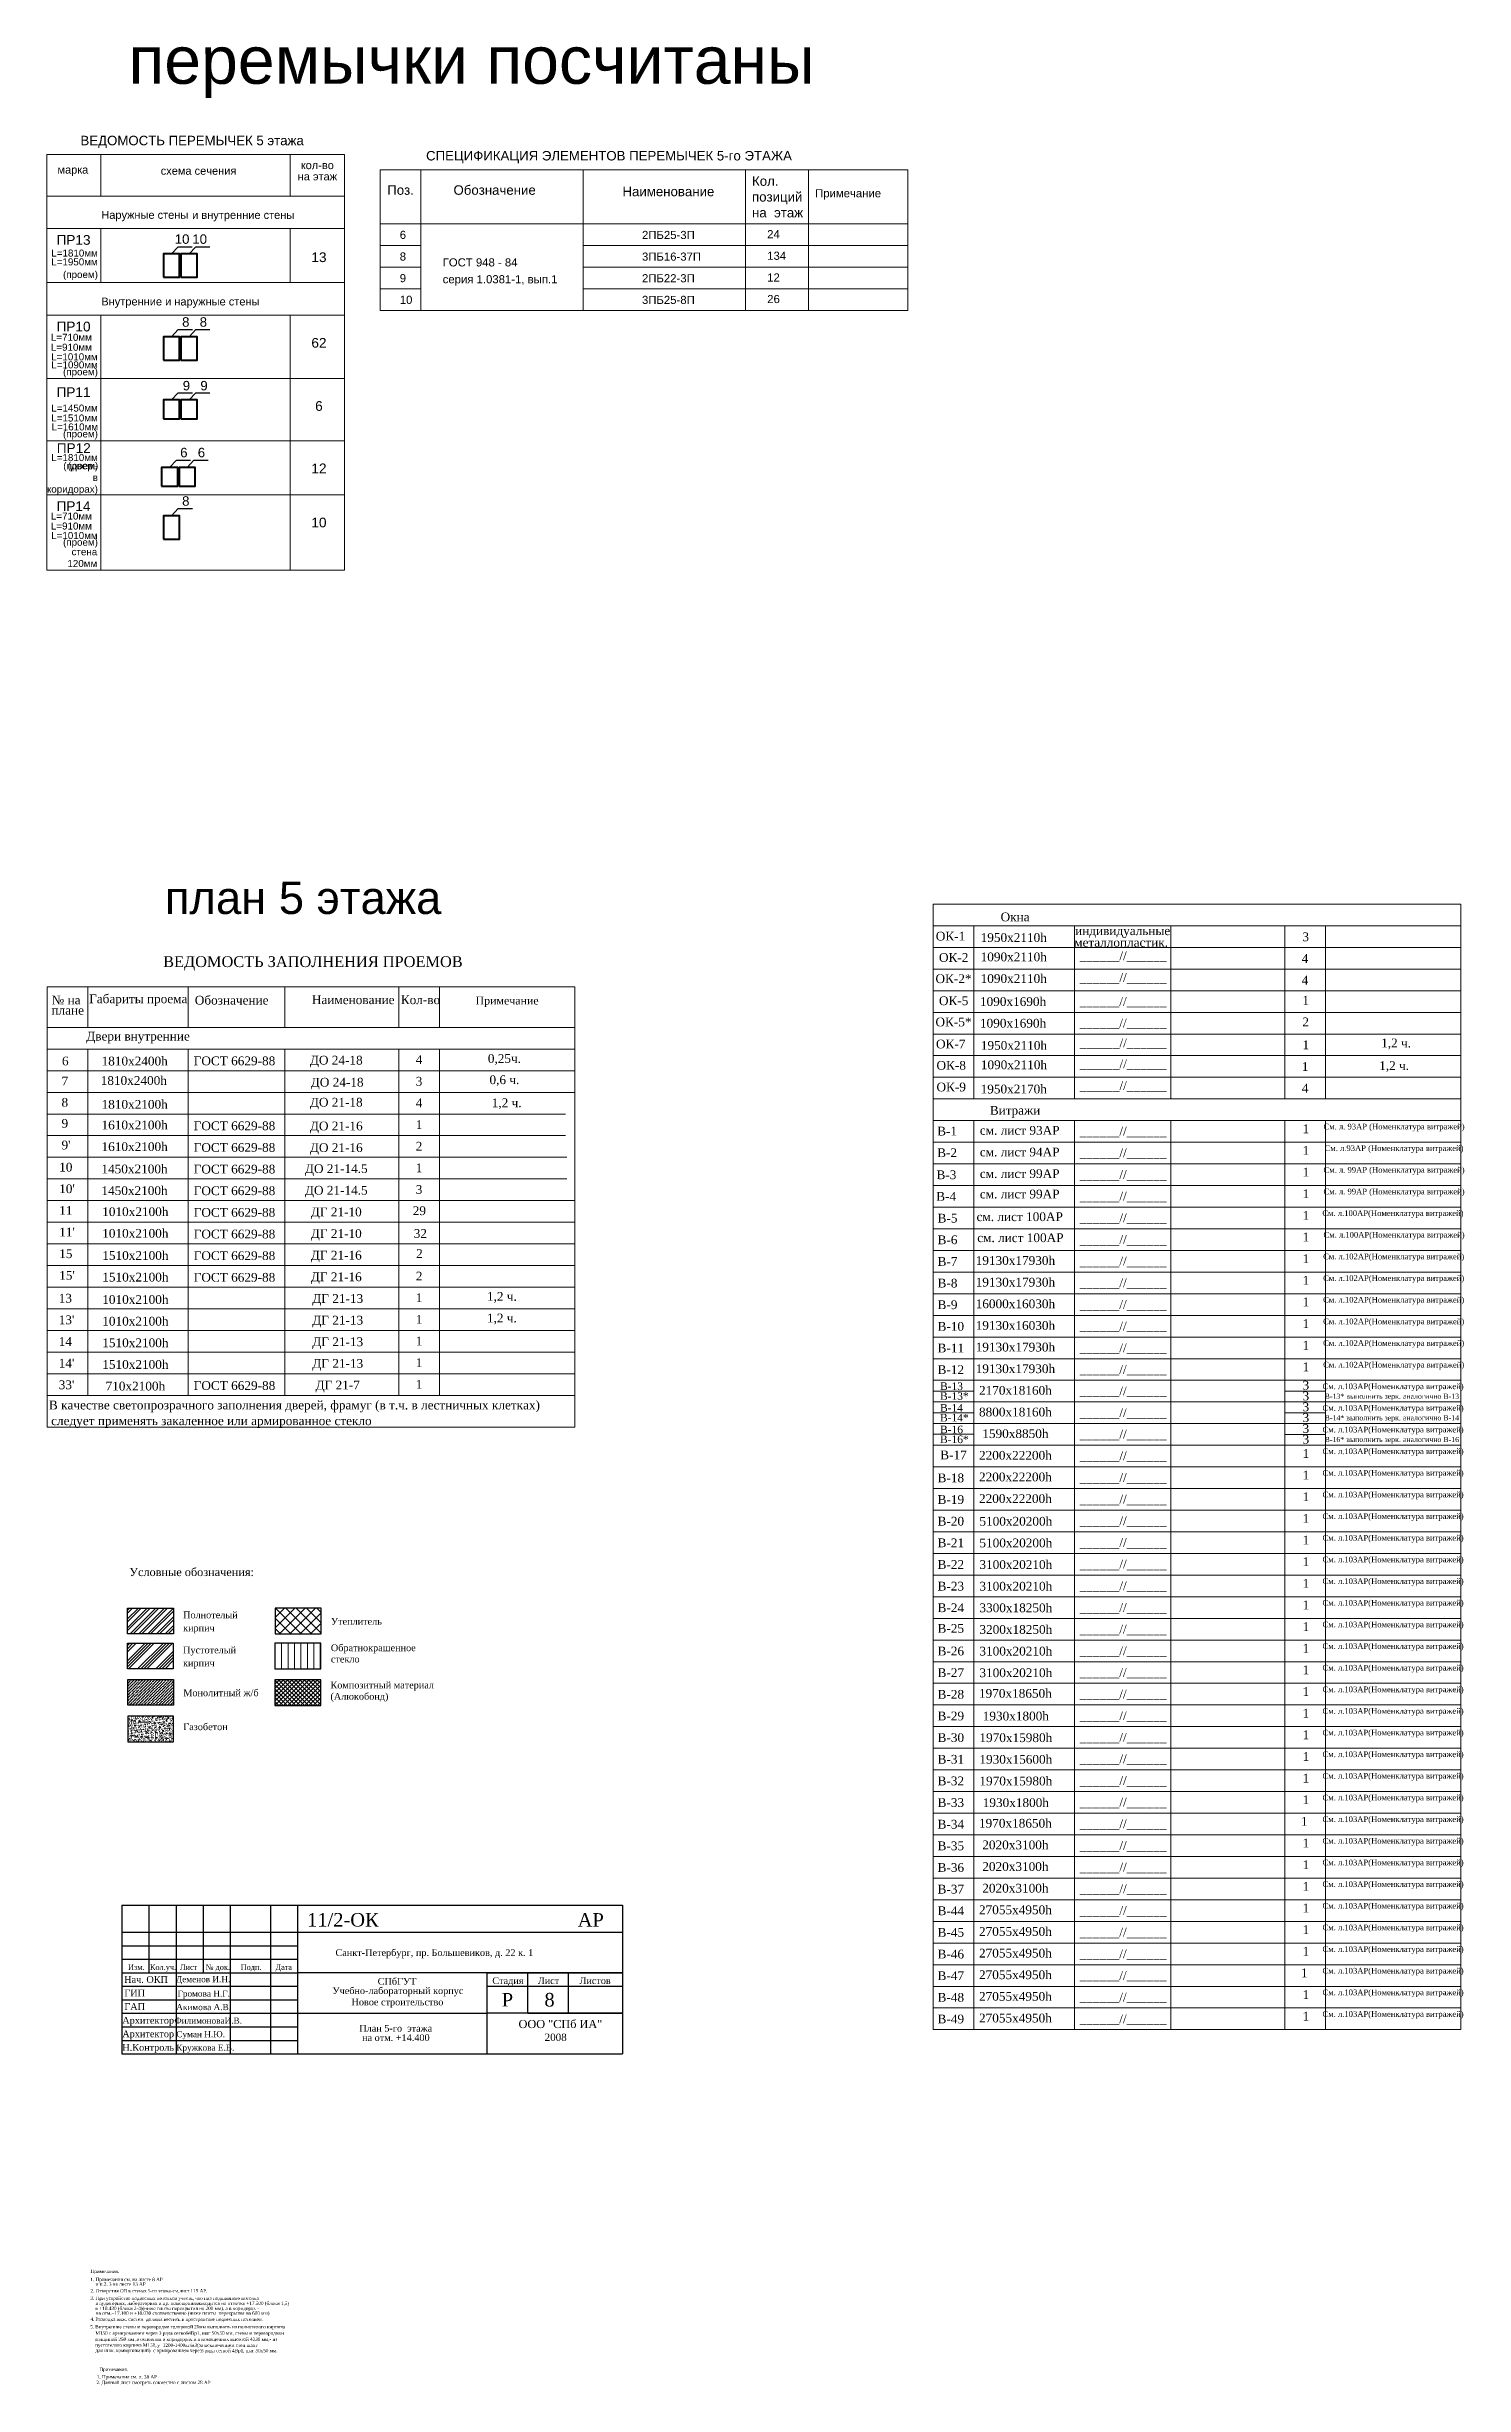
# Model space of a CAD drawing. Header units: inches. Extents: x -407541 to 6688123, y -998590 to 1205599.
# Drawn here: x 246639 to 299024, y 193706 to 280139 of the extents above; entities that cross this region are included whole.
import ezdxf
from ezdxf.enums import TextEntityAlignment as Align

# ---------------------------------------------------------------- set-up
doc = ezdxf.new("R2010")
doc.units = ezdxf.units.IN
doc.header["$MEASUREMENT"] = 0
for name, color, linetype, lineweight in [('A-SCHD-TABL-BIGTEXT', 40, 'Continuous', 30), ('A-SCHD-TABL-slim', 144, 'Continuous', 15), ('A-SCHD-TABL-TEXT', 6, 'Continuous', 30), ("For_layout's_0.2", 7, 'Continuous', 20), ("For_layout's_текст", 7, 'Continuous', 18), ('STRIH', 252, 'Continuous', 5), ('МОНОЛИТ', 5, 'Continuous', 40), ('Перемычки', 21, 'Continuous', 13), ('Текст', 7, 'Continuous', 18), ('Штриховка', 7, 'Continuous', 9), ('ШТРИХОВКА КИРПИЧ', 30, 'Continuous', 9), ('ШТРИХОВКА МОНОЛИТ', 5, 'Continuous', 15), ('штрихУТЕПЛИТ', 82, 'Continuous', 9)]:
    doc.layers.add(name, color=color, linetype=linetype, lineweight=lineweight)
doc.layers.add('перегородки', color=14, linetype='Continuous')
doc.layers.add('Рамка', color=7, linetype='Continuous')
doc.styles.get("Standard").update_dxf_attribs({"font": 'arial.ttf'})
doc.styles.add('Times', font='times.ttf')

msp = doc.modelspace()

# ---------------------------------------------------------------- texts
at = {"layer": 'A-SCHD-TABL-BIGTEXT', "color": 3}
msp.add_text('перемычки посчитаны', height=1750, dxfattribs=at).set_placement((249657.4, 278770.3))
at = {"layer": 'A-SCHD-TABL-BIGTEXT'}
for s, p in [('ВЕДОМОСТЬ ПЕРЕМЫЧЕК 5 этажа', (247884.1, 276498.9)), ('СПЕЦИФИКАЦИЯ ЭЛЕМЕНТОВ ПЕРЕМЫЧЕК 5-го ЭТАЖА', (260656.9, 275937.2))]:
    msp.add_text(s, height=350, dxfattribs=at).set_placement(p)
at = {"layer": 'A-SCHD-TABL-TEXT', "char_height": 350, "width": 1000, "attachment_point": 9}
for s, insert in [('{\\fArial|b0|i0|c0|p34;10}', (251911.2, 272850.2)), ('{\\fArial|b0|i0|c0|p34;10}', (252561.2, 272850.2)), ('{\\fArial|b0|i0|c0|p34;8}', (251911.8, 269786.8)), ('{\\fArial|b0|i0|c0|p34;8}', (252561.8, 269786.8)), ('{\\fArial|b0|i0|c0|p34;9}', (251936.4, 267433)), ('{\\fArial|b0|i0|c0|p34;9}', (252586.4, 267433)), ('{\\fArial|b0|i0|c0|p34;6}', (251841.3, 264960.4)), ('{\\fArial|b0|i0|c0|p34;6}', (252491.3, 264960.4)), ('{\\fArial|b0|i0|c0|p34;8}', (251911.8, 263170.1))]:
    msp.add_mtext(s, dxfattribs=dict(at, insert=insert))
at = {"layer": "For_layout's_0.2", "width": 1500, "attachment_point": 5}
for s, insert, char_height in [('{\\fArial|b0|i0|c204|p34;Поз.}', (259714.2, 274840.9), 350), ('{\\fArial|b0|i0|c204|p34;Обозначение}', (263190.8, 274840.9), 350), ('{\\fArial|b0|i0|c204|p34;Наименование}', (269613, 274787.3), 350), ('{\\fArial|b0|i0|c204|p34;Примечание}', (276254.4, 274680.4), 300)]:
    msp.add_mtext(s, dxfattribs=dict(at, insert=insert, char_height=char_height))
at = {"layer": "For_layout's_0.2", "lineweight": -2, "insert": (272703.8, 275350), "char_height": 350, "width": 1966.71, "attachment_point": 1}
msp.add_mtext('{\\fArial|b0|i0|c204|p34;Кол. позиций на  этаж}', dxfattribs=at)
at = {"layer": "For_layout's_текст", "char_height": 300, "width": 5370.37, "attachment_point": 4}
for s, insert in [('{\\fArial|b0|i0|c204|p34;6}', (259684.5, 273184.9)), ('{\\fArial|b0|i0|c204|p34;2ПБ25-3П}', (268636.8, 273180.9)), ('{\\fArial|b0|i0|c204|p34;24}', (273265, 273212.4)), ('{\\fArial|b0|i0|c204|p34;8}', (259684.5, 272384.9)), ('{\\fArial|b0|i0|c204|p34;ГОСТ 948 - 84}', (261270.9, 272167.9)), ('{\\fArial|b0|i0|c204|p34;3ПБ16-37П}', (268636.8, 272380.9)), ('{\\fArial|b0|i0|c204|p34;134}', (273265, 272412.4)), ('{\\fArial|b0|i0|c204|p34;9}', (259684.5, 271584.9)), ('{\\fArial|b0|i0|c204|p34;серия 1.0381-1, вып.1}', (261270.9, 271501.6)), ('{\\fArial|b0|i0|c204|p34;2ПБ22-3П}', (268636.8, 271580.9)), ('{\\fArial|b0|i0|c204|p34;12}', (273265, 271612.4)), ('{\\fArial|b0|i0|c204|p34;10}', (259684.5, 270784.9)), ('{\\fArial|b0|i0|c204|p34;3ПБ25-8П}', (268636.8, 270780.9)), ('{\\fArial|b0|i0|c204|p34;26}', (273265, 270812.4))]:
    msp.add_mtext(s, dxfattribs=dict(at, insert=insert))
at = {"layer": 'Перемычки', "char_height": 360, "width": 2400, "attachment_point": 2, "rotation": 359.997868}
for s, insert in [('{\\fArial|b0|i0|c204|p34;ПР13}', (247628.6, 273180.6)), ('{\\fArial|b0|i0|c204|p34;ПР10}', (247628.6, 269978.1)), ('{\\fArial|b0|i0|c204|p34;ПР11}', (247628.6, 267551.6)), ('{\\fArial|b0|i0|c204|p34;ПР12}', (247635.8, 265486)), ('{\\fArial|b0|i0|c204|p34;ПР14}', (247628.6, 263337.9))]:
    msp.add_mtext(s, dxfattribs=dict(at, insert=insert))
at = {"layer": 'Перемычки', "color": 6, "char_height": 360, "width": 2400, "attachment_point": 2, "rotation": 359.997868}
for s, insert in [('{\\fArial|b0|i0|c204|p34;13}', (256698.9, 272540.8)), ('{\\fArial|b0|i0|c204|p34;62}', (256698.1, 269375.6)), ('{\\fArial|b0|i0|c204|p34;6}', (256698.1, 267041.1)), ('{\\fArial|b0|i0|c204|p34;12}', (256698.1, 264735.4)), ('{\\fArial|b0|i0|c204|p34;10}', (256698.1, 262735.4))]:
    msp.add_mtext(s, dxfattribs=dict(at, insert=insert))
at = {"layer": 'Рамка', "style": 'Times'}
for s, height, p in [('Условные обозначения:', 300, (249689.6, 223613.7)), ('Полнотелый', 250, (251676.5, 222054.3)), ('кирпич', 250, (251676.5, 221572.7)), ('Утеплитель', 250, (257138.6, 221815.7)), ('кирпич', 250, (251674.9, 220277)), ('Пустотелый', 250, (251674.9, 220758.6)), ('Монолитный ж/б', 250, (251685.8, 219173.2)), ('Газобетон', 250, (251685.8, 217918.3)), ('Изм.', 200, (249642, 209058)), ('Кол.уч.', 200, (250450.9, 209058)), ('Лист', 200, (251561.1, 209058)), ('№ док.', 200, (252509.7, 209058)), ('Подп.', 200, (253803.7, 209058)), ('Дата', 200, (255090.5, 209058)), ('Санкт-Петербург, пр. Большевиков, д. 22 к. 1', 250, (257309, 209571.2)), ('Нач. ОКП', 250, (249501, 208578.7)), ('ГИП', 250, (249506, 208078.7)), ('Деменов И.Н.', 225.625, (251411.1, 208600.5)), ('Учебно-лабораторный корпус', 250, (257194.3, 208163.6)), ('СПбГУТ ', 250, (258867.4, 208510)), ('ГАП', 250, (249506, 207578.7)), ('Акимова А.В.', 225.625, (251426.1, 207569.2)), ('Громова Н.Г.', 225.625, (251471.1, 208069.2)), ('Новое строительство', 250, (257901.4, 207746)), ('Архитектор', 250, (249431.8, 207069.2)), ('Архитектор', 250, (249431.8, 206569.2)), ('ФилимоноваИ.В.', 225.625, (251355, 207069.2)), ('Суман Н.Ю.', 225.62, (251426.1, 206569.2)), ('План 5-го  этажа', 250, (258188.7, 206776.4)), ('на отм. +14.400', 250, (258292, 206428.6)), ('Н.Контроль', 250, (249431.8, 206069.2)), ('Кружкова Е.В.', 225.625, (251426.1, 206069.2)), ('Примечания.', 125, (248257.7, 197855.3)), ('2. Отверстия ОВ в стенах 5-го этажа-см.лист 119 АР. ', 125, (248254.3, 197135.1)), ('1. Примечания см. на листе 8 АР', 125, (248249.1, 197553.1)), ('и п.2, 3 на листе 13 АР', 125, (248444.9, 197382.4)), ('4. Разводка инж. систем  должна вестись в пространстве подвесных потолков.', 125, (248254.3, 196084.2)), ('3. При устройстве подвесных потолков учесть, что низ подшивного потолка', 125, (248254.3, 196859.7)), ('и +18.430 (блоки 2-4)(ниже плиты перекрытия на 200 мм), а в коридорах - ', 125, (248435.5, 196485.7)), (' в аудиториях, лабораториях и др. помещениях ', 125, (248397.5, 196673.9)), ('на отм.+17.100 и +18.030 соответственно (ниже плиты  перекрытия на 600 мм)', 125, (248451.3, 196309.2)), (' находится на отметке +17.500 (блоки 1,5) ', 125, (252161.2, 196671.6)), ('5. ', 125, (248247.4, 195802.5)), ('толщиной 250 мм ,в основном в коридоррах ', 125, (248415.2, 195342.6)), ('Внутренние стены и перегородки толщиной ', 125, (248429.8, 195802.5)), ('М150 с армированием через 3 ряда сеткой ', 125, (248433.8, 195571.7)), ('4Вр1, шаг 50х50 мм, стены и перегороднки ', 125, (251867.3, 195572)), ('120мм выполнять из полнотелого кирпича       ', 125, (251988.5, 195804.1)), (' и в помещениях высотой 4230 мм,- из ', 125, (252017.5, 195344.3)), ('пустотелого кирпича М150, ', 125, (248427.4, 195126.1)), ('для инж. коммуникаций)  с армированием через ', 125, (248436.6, 194927.7)), ('y=1200-1400кг/м3(за исключением стен шахт ', 125, (250723, 195123.3)), ('3 ряда сеткой 4Вр1, шаг 50х50 мм. ', 125, (252337.9, 194924)), ('2. Данный лист смотреть совместно с листом 28 АР', 125, (248474.2, 193746.2)), ('1. Примечания см. л. 28 АР', 125, (248486.4, 193954.6)), ('Примечания.', 125, (248582.4, 194229.2))]:
    msp.add_text(s, height=height, dxfattribs=at).set_placement(p)
for s, p in [('11/2-ОК', (257583.3, 210907.6)), ('АР', (266743.3, 210907.6)), ('P', (263663.3, 207954.2)), ('8', (265220.2, 207954.2))]:
    msp.add_text(s, height=500, dxfattribs=at).set_placement(p, align=Align.MIDDLE)
for s, height, p in [('Стадия', 250, (263681, 208535)), ('Лист', 250, (265181, 208535)), ('Листов', 250, (266903.8, 208535)), ('ООО "СПб ИА"', 300, (265620.9, 206907)), ('2008', 270, (265446.3, 206432))]:
    msp.add_text(s, height=height, dxfattribs=at).set_placement(p, align=Align.CENTER)
at = {"layer": 'Рамка', "char_height": 250, "style": 'Times'}
for s, insert, width, attachment_point in [('Обратнокрашенное стекло', (257138.7, 220752.3), 3831.951, 4), ('Композитный материал\\P(Алюкобонд)', (257122.4, 218962.8), 14120.323, 7)]:
    msp.add_mtext(s, dxfattribs=dict(at, insert=insert, width=width, attachment_point=attachment_point))
at = {"layer": 'Текст', "style": 'Times'}
for s, height, p in [('Окна', 324, (282424.7, 247977.3)), ('1950x2110h', 324, (282375.9, 247221.8)), ('индивидуальные', 324, (286401.2, 247413)), ('ВЕДОМОСТЬ ЗАПОЛНЕНИЯ ПРОЕМОВ', 400, (256474.9, 246261.6)), ('1090x2110h', 324, (282375.9, 246506.4)), ('металлопластик.', 324, (286343.6, 247031.4)), ('______//______', 324, (286414.3, 246505.9)), ('4', 324, (293137.8, 246437.4)), ('1090x2110h', 324, (282375.9, 245706.4)), ('______//______', 324, (286414.3, 245705.9)), ('4', 324, (293137.8, 245637.4)), ('№ на ', 324, (247413.3, 244906)), ('Габариты проема', 324, (250020.4, 244912.5)), ('Обозначение', 324, (253471.8, 244912.5)), ('Наименование', 324, (257963.8, 244912.5)), ('Кол-во', 324, (260450.4, 244912.5)), ('Примечание', 291.6, (263650.3, 244838.1)), ('1090x1690h', 324, (282351.2, 244855.2)), ('______//______', 324, (286414.3, 244823.8)), ('1', 324, (293164.7, 244898.6)), ('плане', 324, (247413.3, 244526)), ('1090x1690h', 324, (282351.2, 244055.2)), ('______//______', 324, (286414.3, 244023.8)), ('2', 324, (293164.7, 244098.6)), ('Двери внутренние', 324, (250012.3, 243515.8)), ('0,25ч.', 324, (263552, 242706.8)), ('1950x2110h', 324, (282383.1, 243233.6)), ('______//______', 324, (286421.5, 243294.7)), ('1', 324, (293171.9, 243251.3)), ('1,2 ч.', 324, (296504.1, 243281.2)), ('1810x2400h', 324, (249856.3, 241938.7)), ('1810x2400h', 324, (249887.9, 242656.2)), ('ГОСТ 6629-88', 324, (253576.6, 242656.2)), ('ДО 24-18 ', 324, (257399.5, 242632.8)), ('ДО 24-18 ', 324, (257432.9, 241816.7)), ('4', 324, (260396.6, 242702.9)), ('3', 324, (260396.6, 241902.9)), ('0,6 ч.', 324, (263552, 241922.4)), ('1090x2110h', 324, (282383.1, 242518.2)), ('______//______', 324, (286421.5, 242517.7)), ('1', 324, (293145, 242449.1)), ('1,2 ч.', 324, (296433.2, 242445.1)), ('1810x2100h', 324, (249887.9, 241056.2)), ('ДО 21-18 ', 324, (257399.5, 241077.4)), ('4', 324, (260396.6, 241102.9)), ('1,2 ч.', 324, (263635.5, 241070.3)), ('1950x2170h', 324, (282375.9, 241621.8)), ('______//______', 324, (286421.5, 241717.7)), ('4', 324, (293145, 241649.1)), ('1610x2100h', 324, (249886.9, 240293.4)), ('ГОСТ 6629-88', 324, (253576.6, 240256.2)), ('ДО 21-16 ', 324, (257399.5, 240199.3)), ('1', 324, (260396.6, 240302.9)), ('Витражи', 324, (282424.7, 240775.8)), ('1', 324, (293172.3, 240146.7)), ('1', 324, (293172.3, 240146.7)), ('См. л. 93АР (Номенклатура витражей) ', 210, (296470, 240198.7)), ('1610x2100h', 324, (249886.9, 239493.4)), ('ГОСТ 6629-88', 324, (253576.6, 239456.2)), ('ДО 21-16 ', 324, (257399.5, 239399.3)), ('2', 324, (260396.6, 239502.9)), ('см. лист 93АР', 324, (282596, 240086.2)), ('см. лист 94АР', 324, (282596, 239286.2)), ('______//______', 324, (286414.3, 240023.8)), ('1', 324, (293172.3, 239346.7)), ('1', 324, (293172.3, 239346.7)), ('См. л.93АР (Номенклатура витражей) ', 210, (296470, 239398.7)), ('1450x2100h', 324, (249882.5, 238667.7)), ('ГОСТ 6629-88', 324, (253576.6, 238656.2)), ('ДО 21-14.5 ', 324, (257399.5, 238623.1)), ('1', 324, (260396.6, 238702.9)), ('см. лист 99АР', 324, (282596, 238486.2)), ('______//______', 324, (286414.3, 239223.8)), ('______//______', 324, (286414.3, 238423.8)), ('1', 324, (293172.3, 238546.7)), ('1', 324, (293172.3, 238546.7)), ('См. л. 99АР (Номенклатура витражей) ', 210, (296470, 238598.7)), ('1450x2100h', 324, (249882.5, 237867.7)), ('ГОСТ 6629-88', 324, (253576.6, 237856.2)), ('ДО 21-14.5 ', 324, (257399.5, 237823.1)), ('3', 324, (260396.6, 237902.9)), ('см. лист 99АР', 324, (282596, 237733.4)), ('______//______', 324, (286414.3, 237623.8)), ('1', 324, (293172.3, 237746.7)), ('1', 324, (293172.3, 237746.7)), ('См. л. 99АР (Номенклатура витражей) ', 210, (296470, 237798.7)), ('1010x2100h', 324, (249911.7, 237088.6)), ('ГОСТ 6629-88', 324, (253576.6, 237056.2)), ('ДГ 21-10 ', 324, (257399.5, 237023.1)), ('см. лист 100АР', 324, (282596, 236895.4)), ('______//______', 324, (286414.3, 236823.8)), ('1', 324, (293172.3, 236946.7)), ('1', 324, (293172.3, 236946.7)), ('См. л.100АР(Номенклатура витражей) ', 210, (296429, 236998.7)), ('1010x2100h', 324, (249911.7, 236288.6)), ('ГОСТ 6629-88', 324, (253576.6, 236256.2)), ('ДГ 21-10 ', 324, (257399.5, 236223.1)), ('см. лист 100АР', 324, (282621.7, 236118.3)), ('______//______', 324, (286414.3, 236023.8)), ('1', 324, (293172.3, 236146.7)), ('1', 324, (293172.3, 236146.7)), ('См. л.100АР(Номенклатура витражей) ', 210, (296470, 236198.7)), ('1510x2100h', 324, (249914, 235470.3)), ('ГОСТ 6629-88', 324, (253576.6, 235456.2)), ('ДГ 21-16 ', 324, (257399.5, 235423.1)), ('19130x17930h', 324, (282437.3, 235284.3)), ('______//______', 324, (286414.3, 235223.8)), ('1', 324, (293172.3, 235346.7)), ('1', 324, (293172.3, 235346.7)), ('См. л.102АР(Номенклатура витражей) ', 210, (296456, 235398.7)), ('1510x2100h', 324, (249914, 234670.3)), ('ГОСТ 6629-88', 324, (253576.6, 234656.2)), ('ДГ 21-16 ', 324, (257399.5, 234623.1)), ('19130x17930h', 324, (282437.3, 234484.3)), ('______//______', 324, (286414.3, 234423.8)), ('1', 324, (293172.3, 234546.7)), ('1', 324, (293172.3, 234546.7)), ('См. л.102АР(Номенклатура витражей) ', 210, (296456, 234598.7)), ('1010x2100h', 324, (249914, 233842.4)), ('ДГ 21-13 ', 324, (257453.3, 233822.4)), ('1', 324, (260396.6, 233902.9)), ('1,2 ч.', 324, (263458.3, 233914.9)), ('16000x16030h', 324, (282437.3, 233684.3)), ('______//______', 324, (286414.3, 233623.8)), ('1', 324, (293172.3, 233746.7)), ('1', 324, (293172.3, 233746.7)), ('См. л.102АР(Номенклатура витражей) ', 210, (296456, 233798.7)), ('1010x2100h', 324, (249914, 233042.4)), ('ДГ 21-13 ', 324, (257453.3, 233022.4)), ('1', 324, (260396.6, 233102.9)), ('1,2 ч.', 324, (263458.3, 233114.9)), ('19130x16030h', 324, (282437.3, 232884.3)), ('______//______', 324, (286414.3, 232823.8)), ('1', 324, (293172.3, 232946.7)), ('1', 324, (293172.3, 232946.7)), ('См. л.102АР(Номенклатура витражей) ', 210, (296456, 232998.7)), ('1510x2100h', 324, (249914, 232242.4)), ('ДГ 21-13 ', 324, (257453.3, 232222.4)), ('1', 324, (260396.6, 232302.9)), ('1', 324, (260396.6, 231502.9)), ('19130x17930h', 324, (282437.3, 232084.3)), ('______//______', 324, (286414.3, 232023.8)), ('1', 324, (293172.3, 232146.7)), ('1', 324, (293172.3, 232146.7)), ('См. л.102АР(Номенклатура витражей) ', 210, (296456, 232198.7)), ('1510x2100h', 324, (249914, 231442.4)), ('710x2100h', 324, (249914, 230642.4)), ('ГОСТ 6629-88', 324, (253576.6, 230656.2)), ('ДГ 21-13 ', 324, (257453.3, 231422.4)), ('ДГ 21-7 ', 324, (257453.3, 230622.4)), ('1', 324, (260396.6, 230702.9)), ('19130x17930h', 324, (282437.3, 231284.3)), ('______//______', 324, (286414.3, 231223.8)), ('3', 324, (293172.3, 230666.1)), ('1', 324, (293172.3, 231346.7)), ('1', 324, (293172.3, 231346.7)), ('См. л.102АР(Номенклатура витражей) ', 210, (296456, 231398.7)), ('В качестве светопрозрачного заполнения дверей, фрамуг (в т.ч. в лестничных клетках) ', 324, (255854.5, 229891.6)), ('2170x18160h', 324, (282437.3, 230484.3)), ('______//______', 324, (286414.3, 230423.8)), ('3', 324, (293172.3, 230269.6)), ('3', 324, (293172.3, 229866.1)), ('См. л.103АР(Номенклатура витражей) ', 210, (296434.4, 230598.7)), ('См. л.103АР(Номенклатура витражей) ', 210, (296434.4, 229798.7)), ('В-13* выполнить зерк. аналогично В-13', 190, (296349.3, 230231.8)), (' следует применять закаленное или армированное стекло', 324, (252662.1, 229300.3)), ('8800x18160h', 324, (282437.3, 229684.3)), ('1590x8850h', 324, (282437.3, 228884.3)), ('______//______', 324, (286414.3, 229623.8)), ('3', 324, (293172.3, 229469.6)), ('3', 324, (293172.3, 229066.1)), ('См. л.103АР(Номенклатура витражей) ', 210, (296434.4, 228998.7)), ('В-14* выполнить зерк. аналогично В-14', 190, (296349.3, 229431.8)), ('2200x22200h', 324, (282437.3, 228084.3)), ('______//______', 324, (286414.3, 228823.8)), ('______//______', 324, (286414.3, 228023.8)), ('3', 324, (293172.3, 228669.6)), ('1', 324, (293172.3, 228146.7)), ('См. л.103АР(Номенклатура витражей) ', 210, (296434.4, 228198.7)), ('В-16* выполнить зерк. аналогично В-16', 190, (296349.3, 228631.8)), ('2200x22200h', 324, (282437.3, 227284.3)), ('______//______', 324, (286414.3, 227223.8)), ('1', 324, (293172.3, 227346.7)), ('См. л.103АР(Номенклатура витражей) ', 210, (296434.4, 227398.7)), ('2200x22200h', 324, (282437.3, 226484.3)), ('______//______', 324, (286414.3, 226423.8)), ('1', 324, (293172.3, 226546.7)), ('См. л.103АР(Номенклатура витражей) ', 210, (296434.4, 226598.7)), ('5100x20200h', 324, (282453.3, 225646.6)), ('______//______', 324, (286414.3, 225623.8)), ('1', 324, (293172.3, 225746.7)), ('См. л.103АР(Номенклатура витражей) ', 210, (296434.4, 225798.7)), ('5100x20200h', 324, (282453.3, 224846.6)), ('______//______', 324, (286414.3, 224823.8)), ('1', 324, (293172.3, 224946.7)), ('См. л.103АР(Номенклатура витражей) ', 210, (296434.4, 224998.7)), ('3100x20210h', 324, (282453.3, 224046.6)), ('______//______', 324, (286414.3, 224023.8)), ('1', 324, (293172.3, 224146.7)), ('См. л.103АР(Номенклатура витражей) ', 210, (296434.4, 224198.7)), ('3100x20210h', 324, (282453.3, 223246.6)), ('______//______', 324, (286414.3, 223223.8)), ('1', 324, (293172.3, 223346.7)), ('1', 324, (293172.3, 223346.7)), ('См. л.103АР(Номенклатура витражей) ', 210, (296434.4, 223398.7)), ('3300x18250h', 324, (282453.3, 222446.6)), ('______//______', 324, (286414.3, 222423.8)), ('1', 324, (293172.3, 222546.7)), ('1', 324, (293172.3, 222546.7)), ('См. л.103АР(Номенклатура витражей) ', 210, (296434.4, 222598.7)), ('3200x18250h', 324, (282453.3, 221646.6)), ('______//______', 324, (286414.3, 221623.8)), ('1', 324, (293172.3, 221746.7)), ('1', 324, (293172.3, 221746.7)), ('См. л.103АР(Номенклатура витражей) ', 210, (296434.4, 221798.7)), ('3100x20210h', 324, (282453.3, 220846.6)), ('______//______', 324, (286414.3, 220823.8)), ('1', 324, (293172.3, 220946.7)), ('1', 324, (293172.3, 220946.7)), ('См. л.103АР(Номенклатура витражей) ', 210, (296434.4, 220998.7)), ('3100x20210h', 324, (282453.3, 220046.6)), ('______//______', 324, (286414.3, 220023.8)), ('1', 324, (293172.3, 220146.7)), ('1', 324, (293172.3, 220146.7)), ('См. л.103АР(Номенклатура витражей) ', 210, (296434.4, 220198.7)), ('См. л.103АР(Номенклатура витражей) ', 210, (296434.4, 219398.7)), ('1970x18650h', 324, (282437.3, 219284.3)), ('______//______', 324, (286414.3, 219223.8)), ('1', 324, (293172.3, 219346.7)), ('1', 324, (293172.3, 218546.7)), ('См. л.103АР(Номенклатура витражей) ', 210, (296434.4, 218598.7)), ('1970x15980h', 324, (282453.3, 217646.6)), ('1930x1800h', 324, (282453.3, 218446.6)), ('______//______', 324, (286414.3, 218423.8)), ('______//______', 324, (286414.3, 217623.8)), ('1', 324, (293172.3, 217746.7)), ('См. л.103АР(Номенклатура витражей) ', 210, (296434.4, 217798.7)), ('1930x15600h', 324, (282453.3, 216846.6)), ('______//______', 324, (286414.3, 216823.8)), ('1', 324, (293172.3, 216946.7)), ('См. л.103АР(Номенклатура витражей) ', 210, (296434.4, 216998.7)), ('1970x15980h', 324, (282453.3, 216046.6)), ('______//______', 324, (286414.3, 216023.8)), ('1', 324, (293172.3, 216146.7)), ('См. л.103АР(Номенклатура витражей) ', 210, (296434.4, 216198.7)), ('1930x1800h', 324, (282453.3, 215246.6)), ('______//______', 324, (286414.3, 215223.8)), ('1', 324, (293172.3, 215346.7)), ('См. л.103АР(Номенклатура витражей) ', 210, (296434.4, 215398.7)), ('1970x18650h', 324, (282437.3, 214484.3)), ('______//______', 324, (286414.3, 214423.8)), ('1 ', 324, (293172.3, 214546.7)), ('См. л.103АР(Номенклатура витражей) ', 210, (296434.4, 214598.7)), ('2020x3100h', 324, (282437.3, 213684.3)), ('______//______', 324, (286414.3, 213623.8)), ('1', 324, (293172.3, 213746.7)), ('См. л.103АР(Номенклатура витражей) ', 210, (296434.4, 213798.7)), ('2020x3100h', 324, (282437.3, 212884.3)), ('______//______', 324, (286414.3, 212823.8)), ('1', 324, (293172.3, 212946.7)), ('См. л.103АР(Номенклатура витражей) ', 210, (296434.4, 212998.7)), ('2020x3100h', 324, (282437.3, 212084.3)), ('______//______', 324, (286414.3, 212023.8)), ('1', 324, (293172.3, 212146.7)), ('1', 324, (293172.3, 212146.7)), ('См. л.103АР(Номенклатура витражей) ', 210, (296434.4, 212198.7)), ('См. л.103АР(Номенклатура витражей) ', 210, (296434.4, 212198.7)), ('27055x4950h', 324, (282437.3, 211284.3)), ('______//______', 324, (286414.3, 211223.8)), ('1', 324, (293172.3, 211346.7)), ('См. л.103АР(Номенклатура витражей) ', 210, (296434.4, 211398.7)), ('27055x4950h', 324, (282437.3, 210484.3)), ('______//______', 324, (286414.3, 210423.8)), ('1', 324, (293172.3, 210546.7)), ('См. л.103АР(Номенклатура витражей) ', 210, (296434.4, 210598.7)), ('27055x4950h', 324, (282437.3, 209684.3)), ('______//______', 324, (286414.3, 209623.8)), ('1', 324, (293172.3, 209746.7)), ('См. л.103АР(Номенклатура витражей) ', 210, (296434.4, 209798.7)), ('27055x4950h', 324, (282437.3, 208884.3)), ('______//______', 324, (286414.3, 208823.8)), ('1 ', 324, (293172.3, 208946.7)), ('1', 324, (293172.3, 208146.7)), ('См. л.103АР(Номенклатура витражей) ', 210, (296434.4, 208998.7)), ('См. л.103АР(Номенклатура витражей) ', 210, (296434.4, 208198.7)), ('27055x4950h', 324, (282437.3, 208084.3)), ('27055x4950h', 324, (282437.3, 207284.3)), ('______//______', 324, (286414.3, 208023.8)), ('1', 324, (293172.3, 207346.7)), ('См. л.103АР(Номенклатура витражей) ', 210, (296434.4, 207398.7)), ('______//______', 324, (286414.3, 207223.8))]:
    msp.add_text(s, height=height, dxfattribs=at).set_placement(p, align=Align.MIDDLE)
for s, height, p in [('ОК-1', 324, (279495.6, 247105.4)), ('ОК-2', 324, (279611.3, 246315.9)), ('ОК-2*', 324, (279484, 245531.8)), ('ОК-5', 324, (279611.3, 244715.9)), ('ОК-5*', 324, (279484, 243931.8)), ('ОК-7', 324, (279502.8, 243117.2)), ('7', 324, (247185.7, 241746.9)), ('6', 324, (247200.5, 242489.6)), ('ОК-8', 324, (279521.4, 242327.7)), ('8', 324, (247183.6, 240961.4)), ('ОК-9', 324, (279521.4, 241527.7)), ('9', 324, (247183.6, 240183.4)), ("9'", 324, (247183.6, 239383.4)), ('B-1', 324, (279545.5, 239898.1)), ('B-2', 324, (279545.5, 239098.1)), ('10', 324, (247097.8, 238566.3)), ('B-3', 324, (279520.7, 238284)), ("10'", 324, (247097.8, 237766.3)), ('B-4', 324, (279513.2, 237486.1)), ('11', 324, (247097.8, 236966.3)), ('B-5', 324, (279561.6, 236680.1)), ("11'", 324, (247097.8, 236166.3)), ('B-6', 324, (279561.6, 235880.1)), ('15', 324, (247097.8, 235366.3)), ('B-7', 324, (279561.6, 235080.1)), ("15'", 324, (247097.8, 234566.3)), ('B-8', 324, (279561.6, 234280.1)), ('13', 324, (247080.5, 233721.2)), ('B-9', 324, (279561.6, 233480.1)), ("13'", 324, (247080.5, 232921.2)), ('B-10', 324, (279561.6, 232680.1)), ('14', 324, (247080.5, 232121.2)), ("14'", 324, (247080.5, 231321.2)), ('B-11', 324, (279561.6, 231880.1)), ("33'", 324, (247080.5, 230521.2)), ('B-12', 324, (279561.6, 231080.1)), ('B-13', 280, (279653.6, 230492.3)), ('B-13*', 280, (279653.6, 230128.5)), ('B-14', 280, (279653.6, 229692.3)), ('B-14*', 280, (279653.6, 229328.5)), ('B-16', 280, (279653.6, 228892.3)), ('B-16*', 280, (279653.6, 228528.5)), ('B-17', 324, (279661.7, 227928)), ('B-18', 324, (279561.6, 227080.1)), ('B-19', 324, (279561.6, 226280.1)), ('B-20', 324, (279561.6, 225480.1)), ('B-21', 324, (279561.6, 224680.1)), ('B-22', 324, (279561.6, 223880.1)), ('B-23', 324, (279561.6, 223080.1)), ('B-24', 324, (279561.6, 222280.1)), ('B-25', 324, (279559.9, 221517.3)), ('B-26', 324, (279561.6, 220680.1)), ('B-27', 324, (279561.6, 219880.1)), ('B-28', 324, (279561.6, 219080.1)), ('B-29', 324, (279561.6, 218280.1)), ('B-30', 324, (279561.6, 217480.1)), ('B-31', 324, (279561.6, 216680.1)), ('B-32', 324, (279561.6, 215880.1)), ('B-33', 324, (279561.6, 215080.1)), ('B-34', 324, (279561.6, 214280.1)), ('B-35', 324, (279561.6, 213480.1)), ('B-36', 324, (279561.6, 212680.1)), ('B-37', 324, (279561.6, 211880.1)), ('B-44', 324, (279561.6, 211080.1)), ('B-45', 324, (279561.6, 210280.1)), ('B-46', 324, (279561.6, 209480.1)), ('B-47', 324, (279561.6, 208680.1)), ('B-48', 324, (279561.6, 207880.1)), ('B-49', 324, (279561.6, 207080.1))]:
    msp.add_text(s, height=height, dxfattribs=at).set_placement(p)
at = {"layer": 'Текст', "color": 1, "style": 'Times'}
msp.add_text('3', height=324, dxfattribs=at).set_placement((293164.7, 247239.6), align=Align.MIDDLE)
at = {"layer": 'Текст', "color": 6, "style": 'Times'}
for s, p in [('29', (260408, 237116.1)), ('32', (260444.5, 236276.4)), ('2', (260411.5, 235536.7)), ('2', (260400.7, 234702.5))]:
    msp.add_text(s, height=324, dxfattribs=at).set_placement(p, align=Align.MIDDLE)
at = {"layer": 'Текст', "char_height": 291.6, "attachment_point": 5, "line_spacing_factor": 0.85, "style": 'Times'}
for s, insert, width in [('{\\fArial|b0|i0|c204|p34;кол-во на этаж}', (256639.1, 275552.5), 1500), ('{\\fArial|b0|i0|c204|p34;марка}', (247603.1, 275552.5), 2000), ('{\\fArial|b0|i0|c204|p34;схема сечения}', (252247.1, 275552.5), 5000), ('{\\fArial|b0|i0|c204|p34;Наружные стены}', (250262.6, 273881.1), 9948.869), ('{\\fArial|b0|i0|c204|p34;и внутренние стены}', (253899.3, 273878.8), 9948.869), ('{\\fArial|b0|i0|c204|p34;Внутренние и наружные стены}', (251577.5, 270678.7), 9948.869)]:
    msp.add_mtext(s, dxfattribs=dict(at, insert=insert, width=width))
at = {"layer": 'Текст', "char_height": 259.2, "attachment_point": 9, "style": 'Times'}
for s, insert, width in [('{\\fArial|b0|i0|c204|p34;L=1950мм}', (248521.5, 272054.8), 1387.489), ('{\\fArial|b0|i0|c204|p34;L=1810мм}', (248524.4, 272380.3), 1427.481), ('{\\fArial|b0|i0|c204|p34;(проем)}', (248529.7, 271513.3), 1387.489), ('{\\fArial|b0|i0|c204|p34;L=710мм}', (248306, 269266.5), 1387.489), ('{\\fArial|b0|i0|c204|p34;L=910мм}', (248306, 268898.9), 1387.489), ('{\\fArial|b0|i0|c204|p34;L=1010мм}', (248519.3, 268546.3), 1387.489), ('{\\fArial|b0|i0|c204|p34;L=1090мм}', (248524.2, 268248.1), 1387.489), ('{\\fArial|b0|i0|c204|p34;(проем)}', (248529.7, 267914.7), 1387.489), ('{\\fArial|b0|i0|c204|p34;L=1450мм}', (248523.1, 266652.4), 1387.489), ('{\\fArial|b0|i0|c204|p34;L=1510мм}', (248523.1, 266284.8), 1387.489), ('{\\fArial|b0|i0|c204|p34;L=1610мм}', (248533.1, 265954.7), 1387.489), ('{\\fArial|b0|i0|c204|p34;(проем)}', (248529.7, 265621.7), 1387.489), ('{\\fArial|b0|i0|c204|p34;(дверь в коридорах)}', (248528.6, 263579.9), 1389.773), ('{\\fArial|b0|i0|c204|p34;L=1810мм}', (248523.1, 264820.2), 1387.489), ('{\\fArial|b0|i0|c204|p34;(проем)}', (248539.3, 264445.8), 1387.489), ('{\\fArial|b0|i0|c204|p34;L=710мм}', (248306, 262659.4), 1387.489), ('{\\fArial|b0|i0|c204|p34;L=910мм}', (248306, 262291.8), 1387.489), ('{\\fArial|b0|i0|c204|p34;L=1010мм}', (248519.3, 261939.2), 1387.489), ('{\\fArial|b0|i0|c204|p34;(проем)}', (248529.7, 261618.9), 1387.489), ('{\\fArial|b0|i0|c204|p34;стена 120мм}', (248504.1, 260907.5), 1529.357)]:
    msp.add_mtext(s, dxfattribs=dict(at, insert=insert, width=width))
at = {"layer": 'Текст', "insert": (251005.4, 249284.6), "char_height": 1200, "width": 131733.151, "attachment_point": 1}
msp.add_mtext('{\\fArial|b0|i0|c204|p34;план 5 этажа}', dxfattribs=at)

# ---------------------------------------------------------------- hatches: boundary and pattern name
at = {"layer": 'Штриховка'}
h = msp.add_hatch(dxfattribs=at)
h.set_pattern_fill('ANSI37', color=256, scale=85, style=0)
h.set_pattern_definition([(45, (-6352626.36, 1223929.6), (-190.830443, 190.830443), []), (135, (-6352626.36, 1223929.6), (-190.830443, -190.830443), [])])
h.paths.add_polyline_path([(256778.9, 221479.4), (256778.9, 222428.8), (255086, 222428.8), (255086, 221479.4)])
h = msp.add_hatch(dxfattribs=at)
h.set_pattern_fill('ANSI31', color=256, scale=75, angle=45, style=0)
h.set_pattern_definition([(90, (-6345030.22, 1454295.31), (-238.125, 4e-14), [])])
h.paths.add_polyline_path([(255068.9, 220186.1), (256761.8, 220186.1), (256761.8, 221135.5), (255068.9, 221135.5)])
h = msp.add_hatch(dxfattribs=at)
h.set_pattern_fill('AR-CONC', color=256, style=0)
h.set_pattern_definition([(50, (-6350465.97, 1452514.52), (182.184669, -15.9390855), [19.05, -209.55]), (355, (-6350465.97, 1452514.52), (-35.242826, 191.056643), [15.24, -167.64]), (100.451, (-6350450.78, 1452513.19), (146.9425017, 175.116688), [16.19, -178.09]), (46.1842, (-6350465.97, 1452565.32), (271.079041, -42.042328), [28.575, -314.325]), (96.6356, (-6350443.38, 1452561.8), (237.404234, 247.425556), [24.285, -267.135]), (351.184, (-6350465.97, 1452565.32), (237.404606, 247.425118), [22.86, -251.46]), (21, (-6350440.57, 1452552.62), (151.61488, -102.2655185), [19.05, -209.55]), (326, (-6350440.57, 1452552.62), (61.8020283, 184.187966), [15.24, -167.64]), (71.4514, (-6350427.93, 1452544.1), (213.416491, 81.9228577), [16.19, -178.09]), (37.5, (-6350465.966, 1452514.515), (3.08860325, 84.5550389), [0, -165.608, 0, -170.18, 0, -168.275]), (7.5, (-6350465.97, 1452514.515), (66.8196625, 100.1805748), [0, -97.028, 0, -161.798, 0, -64.135]), (327.5, (-6350522.61, 1452514.515), (135.5905952, -5.728744), [0, -63.5, 0, -198.12, 0, -262.89]), (317.5, (-6350548.01, 1452514.52), (148.1291814, 25.426491), [0, -82.55, 0, -131.572, 0, -186.69])])
h.paths.add_polyline_path([(249633.2, 217483.3), (251326.1, 217483.3), (251326.1, 218432.7), (249633.2, 218432.7)])
at = {"layer": 'ШТРИХОВКА КИРПИЧ'}
h = msp.add_hatch(dxfattribs=at)
h.set_pattern_fill('ANSI32', color=256, scale=24, style=0)
h.set_pattern_definition([(45, (314439.8, -269860.22), (-161.64461, 161.64461), []), (45, (314547.55, -269860.22), (-161.64461, 161.64461), [])])
h.paths.add_polyline_path([(251316.8, 221479.1), (251316.8, 222428.5), (249623.9, 222428.5), (249623.9, 221479.1)])
at = {"layer": 'ШТРИХОВКА КИРПИЧ', "ltscale": 0.1}
h = msp.add_hatch(dxfattribs=at)
h.set_pattern_fill('ANSI34', color=256, scale=25, style=0)
h.set_pattern_definition([(45, (-6357441.4, 1225531.36), (-336.759605, 336.759605), []), (45, (-6357329.15, 1225531.36), (-336.759605, 336.759605), []), (45, (-6357216.9, 1225531.36), (-336.759605, 336.759605), []), (45, (-6357104.64, 1225531.36), (-336.759605, 336.759605), [])])
h.paths.add_polyline_path([(251315.2, 220183.3), (251315.2, 221132.7), (249622.3, 221132.7), (249622.3, 220183.3)])
at = {"layer": 'ШТРИХОВКА МОНОЛИТ'}
h = msp.add_hatch(dxfattribs=at)
h.set_pattern_fill('ANSI36', color=256, scale=24, style=0)
h.set_pattern_definition([(45, (314449.05, -271271.354), (40.411153, 148.174226), [190.5, -38.1, 0, -38.1])])
h.paths.add_polyline_path([(251326.1, 218836.9), (251326.1, 219786.3), (249633.2, 219786.3), (249633.2, 218836.9)])
at = {"layer": 'штрихУТЕПЛИТ'}
h = msp.add_hatch(dxfattribs=at)
h.set_pattern_fill('ANSI37', color=256, scale=35, style=0)
h.set_pattern_definition([(45, (-6345030.22, 1454295.31), (-78.577241, 78.577241), []), (135, (-6345030.22, 1454295.31), (-78.577241, -78.577241), [])])
h.paths.add_polyline_path([(255068.9, 218832.6), (256761.8, 218832.6), (256761.8, 219781.9), (255068.9, 219781.9)])

# ---------------------------------------------------------------- linework, layer by layer
at = {"linetype": 'ByBlock'}
for points in [[(251247.5, 272483.2), (251498.5, 272750.2), (252018.5, 272750.2)], [(251897.5, 272483.2), (252148.5, 272750.2), (252668.5, 272750.2)], [(251248.1, 269419.8), (251499.1, 269686.8), (252019.1, 269686.8)], [(251898.1, 269419.8), (252149.1, 269686.8), (252669.1, 269686.8)], [(251248.1, 267085.2), (251499.1, 267352.2), (252019.1, 267352.2)], [(251898.1, 267085.2), (252149.1, 267352.2), (252669.1, 267352.2)], [(251177.5, 264593.4), (251428.5, 264860.4), (251948.5, 264860.4)], [(251827.5, 264593.4), (252078.5, 264860.4), (252598.5, 264860.4)], [(251248.1, 262803.1), (251499.1, 263070.1), (252019.1, 263070.1)]]:
    msp.add_lwpolyline(points, dxfattribs=at)
at = {"layer": 'A-SCHD-TABL-slim'}
for p, q in [((258964.2, 272790.9), (260464.2, 272790.9)), ((266464.2, 272790.9), (278464.2, 272790.9)), ((258964.2, 271990.9), (260464.2, 271990.9)), ((266464.2, 271990.9), (278464.2, 271990.9)), ((258964.2, 271190.9), (260464.2, 271190.9)), ((266464.2, 271190.9), (278464.2, 271190.9)), ((258964.2, 270390.9), (260464.2, 270390.9)), ((260464.2, 270390.9), (278464.2, 270390.9))]:
    msp.add_line(p, q, dxfattribs=at)
for points in [[(257639.1, 273420.1), (246639.1, 273420.1)], [(257639.1, 273420.1), (246639.1, 273420.1)], [(257639.1, 271420.1), (246639.1, 271420.1)], [(257639.1, 270217.6), (246639.1, 270217.6)], [(257639.1, 267883.1), (246639.1, 267883.1)], [(257639.1, 265577.4), (246639.1, 265577.4)], [(257639.1, 263577.4), (246639.1, 263577.4)], [(257639.1, 260792.3), (246639.1, 260792.3)]]:
    msp.add_lwpolyline(points, dxfattribs=at)
at = {"layer": 'STRIH'}
msp.add_lwpolyline([(255086, 222428.8), (256778.9, 222428.8), (256778.9, 221479.4), (255086, 221479.4)], close=True, dxfattribs=at)
at = {"layer": 'МОНОЛИТ'}
for points in [[(250947.5, 271623.2), (251547.5, 271623.2), (251547.5, 272483.2), (250947.5, 272483.2)], [(251597.5, 271623.2), (252197.5, 271623.2), (252197.5, 272483.2), (251597.5, 272483.2)], [(250948.1, 268559.8), (251548.1, 268559.8), (251548.1, 269419.8), (250948.1, 269419.8)], [(251598.1, 268559.8), (252198.1, 268559.8), (252198.1, 269419.8), (251598.1, 269419.8)], [(250948.1, 266385.2), (251548.1, 266385.2), (251548.1, 267085.2), (250948.1, 267085.2)], [(251598.1, 266385.2), (252198.1, 266385.2), (252198.1, 267085.2), (251598.1, 267085.2)], [(250877.5, 263893.4), (251477.5, 263893.4), (251477.5, 264593.4), (250877.5, 264593.4)], [(251527.5, 263893.4), (252127.5, 263893.4), (252127.5, 264593.4), (251527.5, 264593.4)], [(250948.1, 261943.1), (251548.1, 261943.1), (251548.1, 262803.1), (250948.1, 262803.1)]]:
    msp.add_lwpolyline(points, close=True, dxfattribs=at)
at = {"layer": 'перегородки', "ltscale": 6}
for points in [[(249623.9, 222428.5), (251316.8, 222428.5), (251316.8, 221479.1), (249623.9, 221479.1)], [(255086, 221479.4), (256778.9, 221479.4), (256778.9, 222428.8), (255086, 222428.8)], [(249622.3, 221132.7), (251315.2, 221132.7), (251315.2, 220183.3), (249622.3, 220183.3)], [(255068.9, 220186.1), (256761.8, 220186.1), (256761.8, 221135.5), (255068.9, 221135.5)], [(249633.2, 219786.3), (251326.1, 219786.3), (251326.1, 218836.9), (249633.2, 218836.9)], [(255068.9, 218832.6), (256761.8, 218832.6), (256761.8, 219781.9), (255068.9, 219781.9)], [(249633.2, 217483.3), (251326.1, 217483.3), (251326.1, 218432.7), (249633.2, 218432.7)]]:
    msp.add_lwpolyline(points, close=True, dxfattribs=at)
at = {"layer": 'Рамка'}
for p, q in [((249416.2, 211452.4), (249416.2, 205952.4)), ((249416.2, 211452.4), (267916.2, 211452.4)), ((250416.2, 211452.4), (250416.2, 208952.4)), ((251416.2, 211452.4), (251416.2, 205952.4)), ((252416.2, 211452.4), (252416.2, 208952.4)), ((253416.2, 211452.4), (253416.2, 205952.4)), ((254916.2, 205952.4), (254916.2, 211452.4)), ((255916.2, 205952.4), (255916.2, 211452.4)), ((267916.2, 211452.4), (267916.2, 205952.4)), ((249416.2, 210452.4), (267916.2, 210452.4)), ((249416.2, 209952.4), (255916.2, 209952.4)), ((249416.2, 209452.4), (255916.2, 209452.4)), ((249416.2, 208952.4), (255916.2, 208952.4)), ((249416.2, 208452.4), (255916.2, 208452.4)), ((267916.2, 208952.4), (255916.2, 208952.4)), ((262916.2, 205952.4), (262916.2, 208952.4)), ((262916.2, 208952.4), (267916.2, 208952.4)), ((262916.2, 208453.4), (267916.2, 208453.4)), ((264416.2, 207452.4), (264416.2, 208952.4)), ((265916.2, 207452.4), (265916.2, 208952.4)), ((249416.2, 207952.4), (255916.2, 207952.4)), ((249416.2, 207452.4), (255916.2, 207452.4)), ((255916.2, 207452.4), (262916.2, 207452.4)), ((267916.2, 207452.4), (262916.2, 207452.4)), ((264416.2, 207452.4), (267916.2, 207452.4)), ((249416.2, 206952.4), (255916.2, 206952.4)), ((249416.2, 206452.4), (255916.2, 206452.4)), ((249416.2, 205952.4), (267916.2, 205952.4))]:
    msp.add_line(p, q, dxfattribs=at)
at = {"layer": 'Текст'}
for p, q in [((246639.1, 276152.5), (257639.1, 276152.5)), ((258964.2, 275590.9), (258964.2, 270390.9)), ((258964.2, 275590.9), (278464.2, 275590.9)), ((260464.2, 275590.9), (260464.2, 270390.9)), ((266464.2, 275590.9), (266464.2, 270390.9)), ((272464.2, 275590.9), (272464.2, 270390.9)), ((274788.1, 275590.9), (274788.1, 270390.9)), ((278464.2, 275590.9), (278464.2, 270390.9)), ((258964.2, 273590.9), (278464.2, 273590.9)), ((279397.5, 248448.9), (298897.5, 248448.9)), ((279397.5, 247648.9), (298897.5, 247648.9)), ((284620.7, 247648.9), (284620.7, 241248.9)), ((288186.3, 247648.9), (288186.3, 241248.9)), ((292397.5, 247648.9), (292397.5, 241248.9)), ((293897.5, 247648.9), (293897.5, 241248.9)), ((279397.5, 246848.9), (280897.5, 246848.9)), ((279397.5, 246848.9), (288186.3, 246848.9)), ((288186.3, 246848.9), (298897.5, 246848.9)), ((279397.5, 246048.9), (298897.5, 246048.9)), ((246651.6, 245391.6), (266151.6, 245391.6)), ((246651.6, 245391.6), (246651.6, 244391.6)), ((248151.6, 245391.6), (248151.6, 243891.6)), ((251860.4, 245391.6), (251860.4, 243891.6)), ((255440.4, 245391.6), (255440.4, 243891.6)), ((259651.6, 245391.6), (259651.6, 243891.6)), ((261151.6, 245391.6), (261151.6, 243891.6)), ((266151.6, 245391.6), (266151.6, 229117.8)), ((279397.5, 245248.9), (298897.5, 245248.9)), ((246651.6, 244391.6), (246651.6, 229117.8)), ((246651.6, 243891.6), (266151.6, 243891.6)), ((246651.6, 243891.6), (266151.6, 243891.6)), ((279397.5, 244448.9), (298897.5, 244448.9)), ((246651.6, 243091.6), (266151.6, 243091.6)), ((248151.6, 243091.6), (248151.6, 230291.6)), ((251860.4, 243091.6), (251860.4, 230291.6)), ((255440.4, 243091.6), (255440.4, 230291.6)), ((259651.6, 243091.6), (259651.6, 230291.6)), ((261151.6, 243091.6), (261151.6, 230291.6)), ((279397.5, 243648.9), (298897.5, 243648.9)), ((246651.6, 242291.6), (266151.6, 242291.6)), ((279397.5, 242848.9), (298897.5, 242848.9)), ((279397.5, 242048.9), (298897.5, 242048.9)), ((246651.6, 241491.6), (266151.6, 241491.6)), ((279397.5, 241248.9), (298897.5, 241248.9)), ((246651.6, 240691.6), (265812.9, 240691.6)), ((279397.5, 240448.9), (298897.5, 240448.9)), ((284620.7, 240448.9), (284620.7, 206848.9)), ((288186.3, 240448.9), (288186.3, 206848.9)), ((292397.5, 240448.9), (292397.5, 206848.9)), ((293897.5, 240448.9), (293897.5, 206848.9)), ((246651.6, 239891.6), (265812.9, 239891.6)), ((279397.5, 239648.9), (298897.5, 239648.9)), ((246651.6, 239091.6), (265855.8, 239091.6)), ((279397.5, 238848.9), (298897.5, 238848.9)), ((246651.6, 238291.6), (265855.8, 238291.6)), ((279397.5, 238048.9), (298897.5, 238048.9)), ((246651.6, 237491.6), (266151.6, 237491.6)), ((279397.5, 237248.9), (298897.5, 237248.9)), ((246651.6, 236691.6), (266151.6, 236691.6)), ((279397.5, 236448.9), (298897.5, 236448.9)), ((246651.6, 235891.6), (266151.6, 235891.6)), ((279397.5, 235648.9), (298897.5, 235648.9)), ((246651.6, 235091.6), (266151.6, 235091.6)), ((246651.6, 234291.6), (266151.6, 234291.6)), ((246651.6, 234291.6), (266151.6, 234291.6)), ((279397.5, 234848.9), (298897.5, 234848.9)), ((246651.6, 233491.6), (266151.6, 233491.6)), ((279397.5, 234048.9), (298897.5, 234048.9)), ((246651.6, 232691.6), (266151.6, 232691.6)), ((279397.5, 233248.9), (298897.5, 233248.9)), ((246651.6, 231891.6), (266151.6, 231891.6)), ((279397.5, 232448.9), (298897.5, 232448.9)), ((279397.5, 231648.9), (298897.5, 231648.9)), ((246651.6, 231091.6), (266151.6, 231091.6)), ((279397.5, 230848.9), (298897.5, 230848.9)), ((246651.6, 230291.6), (266151.6, 230291.6)), ((279397.5, 230048.9), (298897.5, 230048.9)), ((279399.9, 230449.1), (280899.9, 230449.1)), ((292397.5, 230452.3), (293897.5, 230452.3)), ((246651.6, 229117.8), (266151.6, 229117.8)), ((279397.5, 229248.9), (298897.5, 229248.9)), ((279399.9, 229644.4), (280899.9, 229644.4)), ((292397.5, 229652.3), (293897.5, 229652.3)), ((279397.5, 228853.9), (280897.5, 228853.9)), ((279397.5, 228448.9), (298897.5, 228448.9)), ((292397.5, 228852.3), (293897.5, 228852.3)), ((279397.5, 227648.9), (298897.5, 227648.9)), ((279397.5, 226848.9), (298897.5, 226848.9)), ((279397.5, 226048.9), (298897.5, 226048.9)), ((279397.5, 225248.9), (298897.5, 225248.9)), ((279397.5, 224448.9), (298897.5, 224448.9)), ((279397.5, 223648.9), (298897.5, 223648.9)), ((279397.5, 222848.9), (298897.5, 222848.9)), ((279397.5, 222048.9), (298897.5, 222048.9)), ((279397.5, 221248.9), (298897.5, 221248.9)), ((279397.5, 220448.9), (298897.5, 220448.9)), ((279397.5, 219648.9), (298897.5, 219648.9)), ((279397.5, 218848.9), (298897.5, 218848.9)), ((279397.5, 218048.9), (298897.5, 218048.9)), ((279397.5, 217248.9), (298897.5, 217248.9)), ((279397.5, 216448.9), (298897.5, 216448.9)), ((279397.5, 215648.9), (298897.5, 215648.9)), ((279397.5, 214848.9), (298897.5, 214848.9)), ((279397.5, 214048.9), (298897.5, 214048.9)), ((279397.5, 213248.9), (298897.5, 213248.9)), ((279397.5, 212448.9), (298897.5, 212448.9)), ((279397.5, 211648.9), (298897.5, 211648.9)), ((279397.5, 210848.9), (298897.5, 210848.9)), ((279397.5, 210048.9), (298897.5, 210048.9)), ((279397.5, 209248.9), (298897.5, 209248.9)), ((279397.5, 208448.9), (298897.5, 208448.9)), ((279397.5, 207648.9), (298897.5, 207648.9)), ((279397.5, 206848.9), (298897.5, 206848.9))]:
    msp.add_line(p, q, dxfattribs=at)
at = {"layer": 'Текст', "ltscale": 0.1}
for p, q in [((279397.5, 248448.9), (279397.5, 206848.9)), ((298897.5, 248448.9), (298897.5, 206848.9)), ((280897.5, 241248.9), (280897.5, 247648.9)), ((280897.5, 206848.9), (280897.5, 240448.9))]:
    msp.add_line(p, q, dxfattribs=at)
at = {"layer": 'Текст'}
for points in [[(246639.1, 260792.3), (246639.1, 276152.5)], [(248639.1, 276152.5), (248639.1, 274622.5)], [(255639.1, 276152.5), (255639.1, 274622.5)], [(257639.1, 276152.5), (257639.1, 260792.3)], [(257639.1, 274622.5), (246639.1, 274622.5)], [(248639.1, 273420.1), (248639.1, 271420.1)], [(255639.1, 273420.1), (255639.1, 271420.1)], [(248639.1, 270217.6), (248639.1, 267420.1)], [(248639.1, 270217.6), (248639.1, 269420.1)], [(255639.1, 270217.6), (255639.1, 267420.1)], [(255639.1, 270217.6), (255639.1, 269420.1)], [(248639.1, 267420.1), (248639.1, 263577.4)], [(255639.1, 267420.1), (255639.1, 263787.7)], [(248639.1, 263787.7), (248639.1, 260792.3)], [(255639.1, 263787.7), (255639.1, 260792.3)]]:
    msp.add_lwpolyline(points, dxfattribs=at)

msp.set_redraw_order([(e.dxf.handle, doc.entitydb.next_handle()) for e in msp.query("TEXT MTEXT ATTDEF DIMENSION ARC_DIMENSION")])  # texts and dimensions are drawn at this point

doc.saveas('drawing.dxf')
